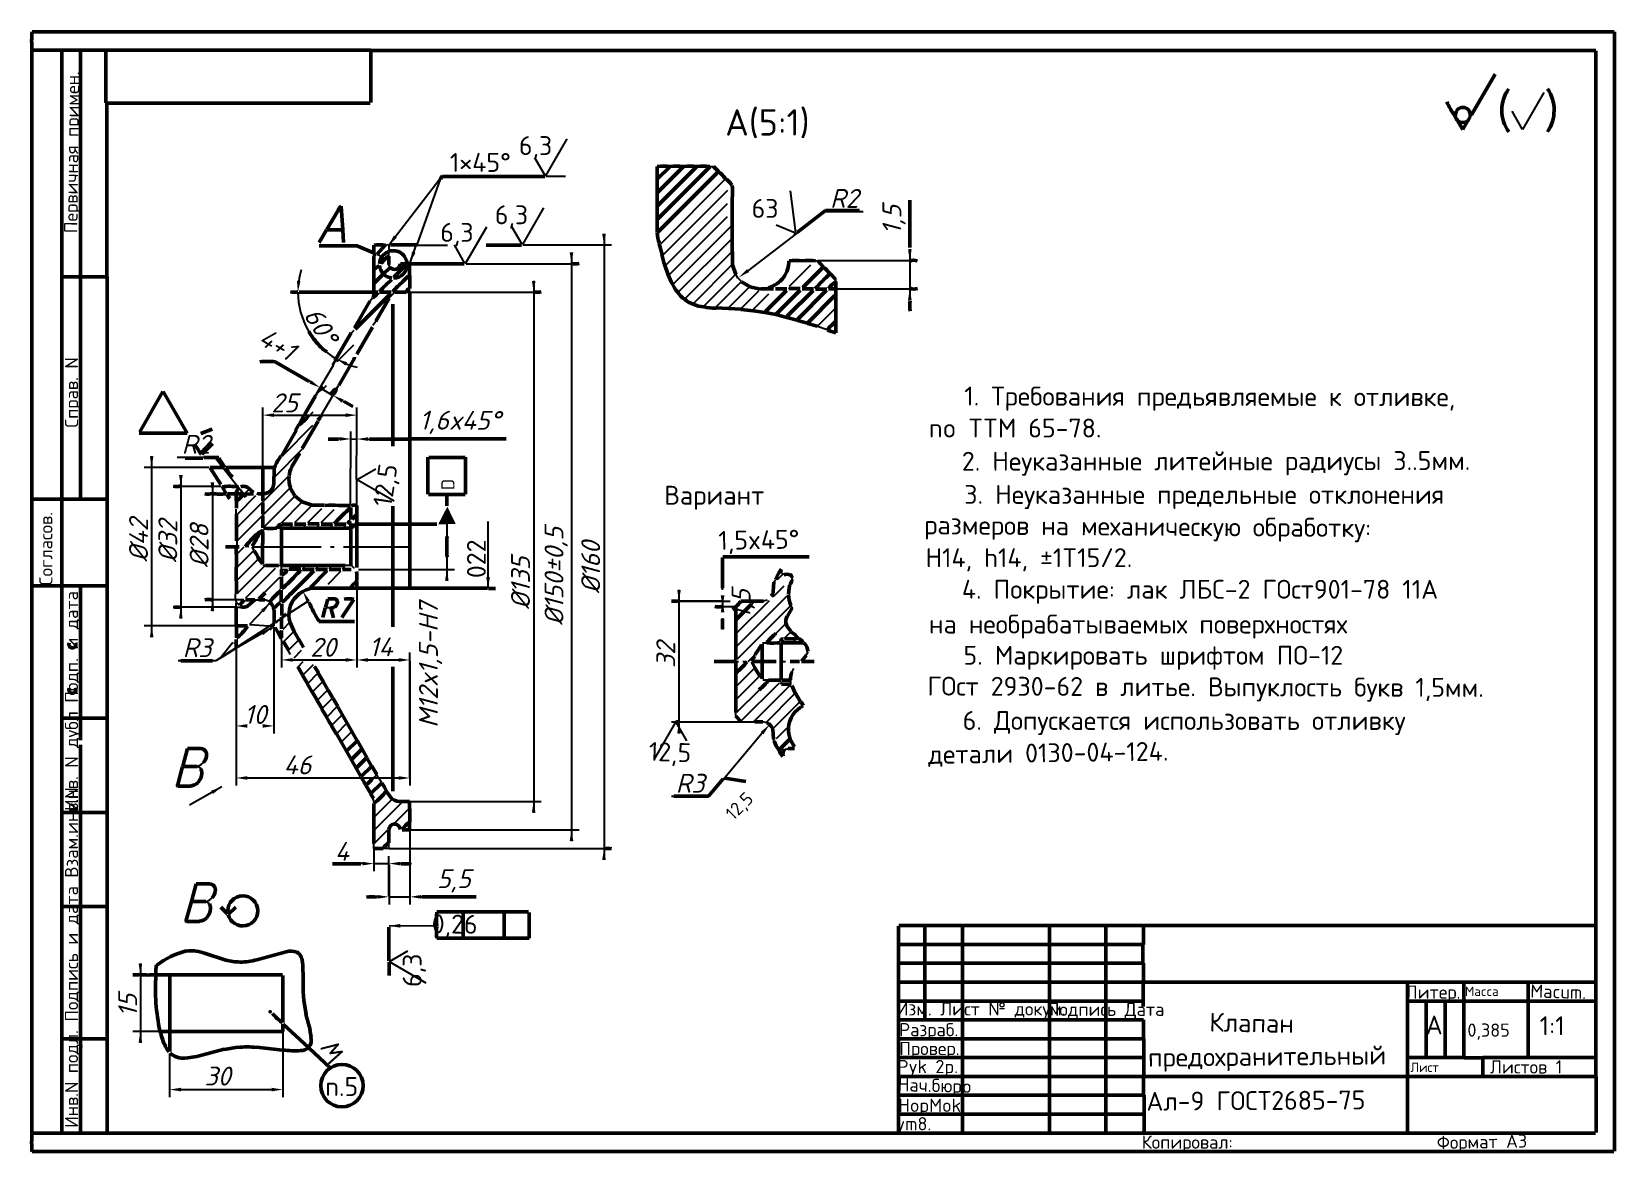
# Model space of a CAD drawing. Header units: millimetres. Extents: x 0 to 420, y 0 to 297.
import ezdxf

# ---------------------------------------------------------------- set-up
doc = ezdxf.new("R2010")
doc.units = ezdxf.units.MM
doc.linetypes.add('CENTER', pattern=[24, 18, -2.5, 1, -2.5])
for name, color, linetype, lineweight in [('AXIS', 1, 'CENTER', 25), ('DIMS', 4, 'Continuous', 25), ('MAIN', 7, 'Continuous', 50), ('TEXT', 7, 'Continuous', 25), ('THIN', 3, 'Continuous', 25)]:
    doc.layers.add(name, color=color, linetype=linetype, lineweight=lineweight)
doc.styles.add('ESKD', font='isocpeur.ttf', dxfattribs={"oblique": 15})
doc.dimstyles.new('ESKD', dxfattribs={"dimtxt": 5, "dimasz": 3, "dimexe": 2, "dimexo": 0, "dimgap": 1, "dimtad": 1, "dimtxsty": 'ESKD', "dimcen": 2.5, "dimclrd": 256, "dimclre": 256, "dimclrt": 256, "dimadec": 0, "dimazin": 3, "dimtfac": 1, "dimtmove": 0, "dimatfit": 3, "dimlwd": 25, "dimlwe": 25})

msp = doc.modelspace()

# ---------------------------------------------------------------- texts
at = {"layer": 'TEXT', "style": 'ESKD'}
for s, height, rotation, p in [('Первичная примен.', 3.5, 89.28121, (12.118, 243.508)), ('Справ. N', 3.5, 90, (12.331, 191.963)), ('1. Требования предьявляемые к отливке,', 5, -0.08636, (247.427, 197.863)), ('2. Неуказанные литейные радиусы 3..5мм.', 5, 0.08285, (246.788, 180.575)), ('12,5', 5, 81.54256, (95.446, 170.817)), ('D', 3.5, 90, (112.179, 175.418)), ('Согласов.', 3.5, 90, (5.519, 150.176)), ('размеров на механическую обработку:', 5, -0.36652, (236.782, 163.712)), ('1,5x45%%d', 5, 0.96746, (182.233, 159.577)), ('022', 5, 90, (120.487, 152.085)), ('Инв. N дубл Подп. и дата', 3.5, 90, (12.331, 90.359)), ('ГОст 2930-62 в литье. Выпуклость букв 1,5мм.', 5, -0.14563, (237.634, 120.971)), ('12,5', 5, -2.13972, (163.655, 103.685)), ('детали 0130-04-124.', 5, 0.79725, (237.847, 102.835)), ('Инв.N подл. Подпись и дата Взам.инв.N', 3.5, 90, (12.331, 6.361)), ('12,5', 3.5, 44.89509, (186.182, 87.66)), ('0,26', 5, -0.89892, (106.115, 57.973)), ('6,3', 5, 90, (103.455, 43.694)), ('Macum.', 3.5, -1.52193, (397.564, 40.905)), ('Клапан', 5, -0.95934, (312.402, 31.882)), ('W', 5, 118.06652, (83.394, 25.188)), ('предохранительный', 5, 0.54194, (296.18, 22.549)), ('Hач.бюpo', 3.5, -1.40924, (229.806, 16.087)), ('Ал-9 ГОСТ2685-75', 5, 0.38571, (295.754, 10.882)), ('Формат A3', 3.5, 1.01928, (372.822, 0.708))]:
    msp.add_text(s, height=height, rotation=rotation, dxfattribs=at).set_placement(p)
for s, height, p in [('A(5:1)', 7, (183.984, 269.407)), ('6,3', 5, (129.27, 264.255)), ('1×45%%d', 5, (110.961, 259.801)), ('63', 5, (191.01, 247.604)), ('6,3', 5, (122.883, 245.907)), ('6,3', 5, (108.406, 241.241)), ('no TTM 65-78.', 5, (238.059, 189.378)), ('Вариант', 5, (167.804, 171.56)), ('3. Неуказанные предельные отклонения', 5, (247.427, 171.773)), ('H14, h14, %%p1T15/2.', 5, (237.208, 155.015)), ('4. Покрытие: лак ЛБС-2 ГОст901-78 11А', 5, (246.788, 146.637)), ('на необрабатываемых поверхностях', 5, (238.059, 137.41)), ('5. Маркировать шрифтом ПО-12', 5, (247.214, 129.137)), ('6. Допускается использовать отливку', 5, (247.001, 111.85)), ('Литер.', 3.5, (364.519, 40.586)), ('Macca', 2.5, (380.273, 41.298)), ('Изм. Лист № докум.', 3.5, (229.544, 36.132)), ('Подпись Дата', 3.5, (269.568, 36.025)), ('Разраб.', 3.5, (230.182, 30.617)), ('A', 5, (369.841, 31.139)), ('0,385', 3.5, (380.912, 30.51)), ('1:1', 5, (400.072, 30.927)), ('Провер.', 3.5, (230.182, 25.632)), ('Pyk 2p.', 3.5, (229.757, 20.859)), ('Лист', 2.5, (365.796, 21.147)), ('Листов 1', 3.5, (386.873, 20.753)), ('(n.5)', 5, (76.046, 14.806)), ('HopMok', 3.5, (229.969, 10.572)), ('ym8.', 3.5, (229.331, 5.693)), ('Копировал:', 3.5, (294.477, 0.814))]:
    msp.add_text(s, height=height, dxfattribs=at).set_placement(p)

# ---------------------------------------------------------------- blocks, each defined once
blk = doc.blocks.new('_CLOSEDFILLED')
at = {"color": 0, "linetype": 'BYBLOCK'}
blk.add_solid([(-1, 0.16), (0, 0), (-1, -0.16)], dxfattribs=at)
blk = doc.blocks.new('*D8')
at = {"lineweight": 25}
for p, q in [((110.15, 169.63), (110.14, 151.38)), ((110.15, 166.63), (108.15, 166.63)), ((86.74, 154.38), (112.15, 154.38))]:
    blk.add_line(p, q, dxfattribs=at)
at = {"layer": 'Defpoints'}
for p in [(110.15, 166.63), (110.15, 166.63), (86.74, 154.38)]:
    blk.add_point(p, dxfattribs=at)
at = {"layer": 'DIMS', "xscale": 3, "yscale": 3}
for p, rotation in [((110.15, 166.63), 269.9967150444205), ((110.15, 154.38), 89.99671504442051)]:
    blk.add_blockref('_CLOSEDFILLED', p, dxfattribs=dict(at, rotation=rotation))
at = {"layer": 'DIMS', "insert": (105.85, 129.07), "char_height": 5, "attachment_point": 5, "rotation": 89.9967, "style": 'ESKD'}
blk.add_mtext('M12x1,5-H7', dxfattribs=at)
blk = doc.blocks.new('*D10')
at = {"lineweight": 25}
for p, q in [((28.85, 46.91), (26.85, 46.91)), ((28.85, 49.91), (28.85, 28.9)), ((34.01, 31.9), (26.85, 31.9))]:
    blk.add_line(p, q, dxfattribs=at)
at = {"layer": 'Defpoints'}
for p in [(28.85, 46.91), (28.85, 46.91), (34.01, 31.9)]:
    blk.add_point(p, dxfattribs=at)
at = {"layer": 'DIMS', "xscale": 3, "yscale": 3}
for p, rotation in [((28.85, 46.91), 269.99302258754415), ((28.85, 31.9), 89.99302258754412)]:
    blk.add_blockref('_CLOSEDFILLED', p, dxfattribs=dict(at, rotation=rotation))
at = {"layer": 'DIMS', "insert": (25.48, 38.82), "char_height": 5, "attachment_point": 5, "rotation": 89.993, "style": 'ESKD'}
blk.add_mtext('15', dxfattribs=at)
blk = doc.blocks.new('*D23')
at = {"lineweight": 25}
for p, q in [((190.07, 233.6), (210.6, 249.26)), ((210.6, 249.26), (220.6, 249.26))]:
    blk.add_line(p, q, dxfattribs=at)
at = {"layer": 'Defpoints'}
for p in [(193.55, 236.14), (187.64, 231.84)]:
    blk.add_point(p, dxfattribs=at)
at = {"layer": 'DIMS', "xscale": 3, "yscale": 3, "rotation": -143.88333564704973}
blk.add_blockref('_CLOSEDFILLED', (187.64, 231.84), dxfattribs=at)
at = {"layer": 'DIMS', "insert": (215.6, 252.76), "char_height": 5, "attachment_point": 5, "style": 'ESKD'}
blk.add_mtext('R2', dxfattribs=at)
blk = doc.blocks.new('*D25')
at = {"lineweight": 25}
for p, q in [((48.58, 184.06), (38.58, 184.06)), ((56.82, 173.54), (48.58, 184.06))]:
    blk.add_line(p, q, dxfattribs=at)
at = {"layer": 'Defpoints'}
for p in [(55.19, 176.06), (56.25, 174.42)]:
    blk.add_point(p, dxfattribs=at)
at = {"layer": 'DIMS', "xscale": 3, "yscale": 3, "rotation": 123.1296903807496}
blk.add_blockref('_CLOSEDFILLED', (55.19, 176.06), dxfattribs=at)
at = {"layer": 'DIMS', "insert": (43.58, 187.56), "char_height": 5, "attachment_point": 5, "style": 'ESKD'}
blk.add_mtext('R2', dxfattribs=at)
blk = doc.blocks.new('*D27')
at = {"lineweight": 25}
for p, q in [((73.4, 145.94), (48.9, 130.15)), ((48.9, 130.15), (38.9, 130.15))]:
    blk.add_line(p, q, dxfattribs=at)
at = {"layer": 'Defpoints'}
for p in [(71.95, 148.57), (75.43, 142.25)]:
    blk.add_point(p, dxfattribs=at)
at = {"layer": 'DIMS', "xscale": 3, "yscale": 3, "rotation": 118.87865337378253}
blk.add_blockref('_CLOSEDFILLED', (71.95, 148.57), dxfattribs=at)
at = {"layer": 'DIMS', "insert": (43.9, 133.65), "char_height": 5, "attachment_point": 5, "style": 'ESKD'}
blk.add_mtext('R3', dxfattribs=at)
blk = doc.blocks.new('*D29')
at = {"lineweight": 25}
for p, q in [((193.8, 111.01), (179.72, 94.2)), ((179.72, 94.2), (169.72, 94.2))]:
    blk.add_line(p, q, dxfattribs=at)
at = {"layer": 'Defpoints'}
for p in [(193.76, 110.97), (195.78, 113.26)]:
    blk.add_point(p, dxfattribs=at)
at = {"layer": 'DIMS', "xscale": 3, "yscale": 3, "rotation": 48.65579326540359}
blk.add_blockref('_CLOSEDFILLED', (195.78, 113.26), dxfattribs=at)
at = {"layer": 'DIMS', "insert": (174.72, 97.7), "char_height": 5, "attachment_point": 5, "style": 'ESKD'}
blk.add_mtext('R3', dxfattribs=at)
blk = doc.blocks.new('*D30')
at = {"lineweight": 25}
for p, q in [((70.64, 227.91), (68.64, 227.9)), ((80.79, 210.23), (79.77, 208.51))]:
    blk.add_line(p, q, dxfattribs=at)
at = {"layer": 'Defpoints'}
for p in [(70.64, 227.91), (91.26, 228), (73.38, 217.73), (80.79, 210.23)]:
    blk.add_point(p, dxfattribs=at)
at = {"layer": 'DIMS', "lineweight": 25}
for start, end in [(-196.4334, -188.0975), (-179.7615, -120.5124), (-112.1765, -103.8405)]:
    blk.add_arc((91.26, 228), 20.62, start, end, dxfattribs=at)
at = {"layer": 'DIMS', "xscale": 3, "yscale": 3}
for p, rotation in [((70.64, 227.91), 266.0704880148989), ((80.79, 210.23), 153.65557064187587)]:
    blk.add_blockref('_CLOSEDFILLED', p, dxfattribs=dict(at, rotation=rotation))
at = {"layer": 'DIMS', "insert": (76.74, 218.96), "char_height": 5, "attachment_point": 5, "rotation": 301.9152, "style": 'ESKD'}
blk.add_mtext('60%%d', dxfattribs=at)

# ---------------------------------------------------------------- dimensions: what is measured, and where the dimension line sits
at = {"layer": 'DIMS'}
for center, mpoint, text, picture, middle in [((193.548, 236.143), (187.643, 231.835), 'R2', '*D23', (210.599, 249.256)), ((56.251, 174.423), (55.185, 176.056), 'R2', '*D25', (48.583, 184.057)), ((75.431, 142.25), (71.947, 148.566), 'R3', '*D27', (48.899, 130.152)), ((193.759, 110.968), (195.777, 113.262), 'R3', '*D29', (179.723, 94.198))]:
    dim = msp.add_radius_dim(center=center, mpoint=mpoint, text=text, dimstyle='ESKD', override={"dimtih": 1, "dimtoh": 1}, dxfattribs=at)
    dim.commit()
    dim.dimension.update_dxf_attribs({"geometry": picture, "text_midpoint": middle, "dimtype": 164})
for base, p1, p2, angle, location, text, override in [((232.986, 236.267), (208.595, 236.274), (213.448, 228.78), 89.98173, (228.799, 247.114), '1,5', {"dimlfac": 0.2, "dimtix": 0, "dimtofl": 1, "dimtmove": 2}), ((151.849, 240.41), (130.282, 240.41), (94.844, 80.385), 90, (148.324, 154.949), '%%c160', {"dimlfac": 1, "dimtix": 0, "dimtofl": 1, "dimtmove": 2}), ((143.225, 235.421), (115.257, 235.421), (100.352, 85.375), 90, (139.17, 152.616), '%%c150%%p0,5', {"dimlfac": 1, "dimtix": 0, "dimtofl": 1, "dimtmove": 2}), ((133.19, 227.899), (100.352, 227.9), (100.352, 92.897), 89.99872, (129.696, 150.813), '%%c135', {"dimlfac": 1, "dimtix": 0, "dimtofl": 1, "dimtmove": 2}), ((76.531, 202.57), (80.028, 208.491), (76.916, 195.417), 329.43236, (65.189, 214.15), '4+1', {"dimlfac": 1, "dimtix": 0, "dimtofl": 1, "dimtmove": 2}), ((61.308, 195.304), (61.302, 181.447), (86.303, 189.344), 359.97716, (67.105, 198.56), '25', {"dimlfac": 1, "dimtix": 0, "dimtofl": 1, "dimtmove": 2}), ((84.695, 188.978), (84.605, 171.466), (86.221, 178.277), 359.70495, (113.622, 193.363), '1,6x45%%d', {"dimlfac": 1, "dimtix": 0, "dimtofl": 1, "dimtmove": 2}), ((31.837, 181.396), (47.073, 181.396), (54.224, 139.4), 90, (28.358, 162.161), '%%c42', {"dimlfac": 1, "dimtix": 0, "dimtofl": 1, "dimtmove": 2}), ((39.586, 176.396), (50.266, 176.394), (54.224, 144.398), 89.9911, (36.129, 161.843), '%%c32', {"dimlfac": 1, "dimtix": 0, "dimtofl": 1, "dimtmove": 2}), ((47.956, 174.443), (47.956, 174.443), (56.309, 146.368), 90, (44.432, 160.676), '%%c28', {"dimlfac": 1, "dimtix": 0, "dimtofl": 1, "dimtmove": 2}), ((66.289, 130.405), (66.29, 135.538), (86.274, 149.373), 359.98948, (77.324, 133.758), '20', {"dimlfac": 1, "dimtix": 0, "dimtofl": 1, "dimtmove": 2}), ((86.275, 130.395), (86.267, 149.373), (100.362, 99.312), 0.02384, (92.652, 133.864), '14', {"dimlfac": 1, "dimtix": 0, "dimtofl": 1, "dimtmove": 2}), ((171.741, 145.988), (182.973, 145.986), (191.784, 113.936), 89.99482, (168.23, 131.722), '32', {"dimlfac": 1, "dimtix": 0, "dimtofl": 1, "dimtmove": 2}), ((54.243, 112.906), (54.239, 133.197), (64.275, 139.071), 0.01155, (59.334, 115.94), '10', {"dimlfac": 1, "dimtix": 0, "dimtofl": 1, "dimtmove": 2}), ((54.243, 99.114), (54.244, 112.764), (100.352, 130.174), 359.9944, (70.511, 102.577), '46', {"dimlfac": 1, "dimtix": 0, "dimtofl": 1, "dimtmove": 2}), ((94.835, 67.596), (94.833, 76.07), (100.312, 85.35), 0.01205, (112.026, 71.82), '5,5', {"dimlfac": 1, "dimtix": 0, "dimtofl": 1, "dimtmove": 2}), ((90.805, 76.408), (90.804, 80.327), (94.79, 67.897), 0.01837, (82.327, 79.669), '4', {"dimlfac": 1, "dimtix": 0, "dimtofl": 1, "dimtmove": 2}), ((36.612, 16.502), (36.612, 26.095), (66.644, 31.844), 359.99614, (49.328, 20.064), '30', {"dimlfac": 1, "dimtix": 0, "dimtofl": 1, "dimtmove": 2})]:
    msp.add_linear_dim(base=base, p1=p1, p2=p2, angle=angle, location=location, text=text, dimstyle='ESKD', override=override, dxfattribs=at).render()
dim = msp.add_angular_dim_3p(base=(73.375, 217.731), center=(91.258, 227.998), p1=(70.638, 227.912), p2=(80.788, 210.233), text='60%%d', dimstyle='ESKD', dxfattribs=at)
dim.commit()
dim.dimension.update_dxf_attribs({"geometry": '*D30', "text_midpoint": (76.738, 218.955), "dimtype": 165})
for base, p1, p2, angle, text, picture, middle in [((110.146, 166.631), (110.146, 166.631), (86.741, 154.384), 89.99672, 'M12x1,5-H7', '*D8', (105.852, 129.071)), ((28.847, 46.914), (28.847, 46.914), (34.007, 31.9), 89.99302, '15', '*D10', (25.484, 38.815))]:
    dim = msp.add_linear_dim(base=base, p1=p1, p2=p2, angle=angle, text=text, dimstyle='ESKD', override={"dimlfac": 1, "dimtix": 0, "dimtofl": 1, "dimtmove": 2}, dxfattribs=at)
    dim.commit()
    dim.dimension.update_dxf_attribs({"geometry": picture, "text_midpoint": middle, "dimtype": 160})
msp.add_linear_dim(base=(183.304, 145.986), p1=(172.035, 145.986), p2=(186.761, 144.486), angle=90, dimstyle='ESKD', override={"dimlfac": 1, "dimtix": 0, "dimtofl": 1}, dxfattribs=at).render()

# ---------------------------------------------------------------- hatches: boundary and pattern name
at = {"layer": 'DIMS'}
h = msp.add_hatch(color=256, dxfattribs=at)
h.dxf.hatch_style = 1
h.paths.add_polyline_path([(110.278, 171.04), (107.852, 166.315), (112.491, 166.485)])
h = msp.add_hatch(color=256, dxfattribs=at)
h.dxf.hatch_style = 1
h.paths.add_polyline_path([(63.204, 37.631), (63.162, 37.588), (63.077, 37.588), (63.034, 37.545), (62.991, 37.545), (62.906, 37.46), (62.906, 37.418), (62.821, 37.333), (62.821, 36.992), (62.864, 36.949), (62.864, 36.907), (62.906, 36.864), (62.906, 36.822), (62.991, 36.737), (63.034, 36.737), (63.077, 36.694), (63.162, 36.694), (63.204, 36.651), (63.375, 36.651), (63.417, 36.694), (63.502, 36.694), (63.545, 36.737), (63.63, 36.737), (63.715, 36.822), (63.715, 36.949), (63.758, 36.992), (63.758, 37.29), (63.715, 37.333), (63.715, 37.375), (63.672, 37.418), (63.672, 37.46), (63.587, 37.545), (63.545, 37.545), (63.502, 37.588), (63.417, 37.588), (63.375, 37.631)])
at = {"layer": 'THIN'}
h = msp.add_hatch(dxfattribs=at)
h.set_pattern_fill('ANSI31', scale=0.777953)
h.set_pattern_definition([(45, (-0.2294, 0.2294), (-1.746554, 1.746554), [])])
h.paths.add_polyline_path([(183.952, 258.092), (166.757, 240.895), (167.353, 240.597), (167.949, 239.831), (167.991, 238.852), (167.438, 238.043), (168.332, 237.362), (168.63, 236.681), (168.545, 235.872), (167.949, 235.105), (168.545, 234.808), (169.141, 234.041), (169.226, 233.232), (168.885, 232.509), (169.481, 232.211), (169.992, 231.657), (170.205, 231.104), (169.992, 230.082), (170.673, 229.827), (171.269, 229.231), (171.482, 228.678), (171.396, 227.911), (172.503, 227.571), (172.971, 227.06), (173.269, 226.038), (174.206, 226.124), (174.759, 225.868), (175.525, 224.719), (176.248, 225.315), (177.27, 225.4), (177.823, 225.144), (178.504, 224.208), (179.398, 224.974), (180.462, 225.059), (181.015, 224.804), (181.696, 223.867), (182.59, 224.719), (183.399, 224.932), (184.335, 224.634), (185.016, 223.74), (185.953, 224.591), (186.761, 224.804), (187.698, 224.506), (188.421, 223.527), (189.358, 224.293), (190.379, 224.378), (190.932, 224.123), (191.613, 223.186), (198.636, 230.253), (199.572, 230.551), (200.211, 230.423), (200.892, 229.87), (201.19, 229.316), (208.085, 236.127), (206.893, 235.191), (206.084, 234.978), (205.148, 235.276), (204.467, 236.212), (195.827, 227.571), (195.274, 227.315), (194.082, 227.486), (193.273, 228.507), (192.55, 228.082), (191.528, 228.167), (190.805, 228.763), (190.507, 229.316), (190.039, 229.231), (189.23, 229.444), (188.677, 229.955), (188.336, 230.678), (187.527, 230.934), (186.931, 231.7), (186.889, 232.551), (186.336, 232.849), (185.74, 233.616), (185.655, 234.424), (185.995, 235.148), (184.974, 235.872), (184.676, 236.553), (184.889, 237.617), (185.655, 238.426), (184.676, 239.107), (184.42, 239.618), (184.378, 240.299), (184.676, 240.98), (185.655, 241.959), (184.676, 242.64), (184.42, 243.151), (184.378, 243.832), (184.676, 244.513), (185.655, 245.492), (184.676, 246.173), (184.42, 246.684), (184.378, 247.365), (184.676, 248.046), (185.655, 249.025), (184.676, 249.706), (184.42, 250.217), (184.378, 250.898), (184.676, 251.579), (185.655, 252.559), (184.633, 253.367), (184.42, 254.432), (184.718, 255.113), (185.825, 256.219), (184.718, 256.56), (184.25, 257.071)])
h = msp.add_hatch(dxfattribs=at)
h.set_pattern_fill('ANSI31', scale=0.777953)
h.set_pattern_definition([(45, (-1.3503, 1.3503), (-1.746554, 1.746554), [])])
h.paths.add_polyline_path([(75.207, 194.07), (74.909, 193.09), (66.396, 184.577), (67.375, 183.896), (67.631, 183.385), (67.673, 182.704), (67.375, 182.023), (64.566, 179.213), (65.162, 178.915), (65.758, 178.149), (65.843, 177.34), (65.545, 176.659), (62.055, 173.168), (61.502, 172.913), (60.438, 172.998), (59.757, 173.552), (59.459, 174.105), (58.437, 174.36), (57.969, 174.871), (57.671, 175.765), (56.394, 174.531), (57.416, 173.722), (57.629, 172.658), (57.331, 171.976), (54.564, 169.21), (55.543, 168.528), (55.799, 168.018), (55.841, 167.337), (55.543, 166.655), (54.564, 165.676), (55.543, 164.868), (55.756, 163.803), (55.458, 163.122), (54.309, 161.973), (55.288, 161.292), (55.586, 160.611), (55.373, 159.547), (54.309, 158.44), (55.288, 157.759), (55.586, 157.078), (55.586, 156.524), (55.288, 155.843), (54.351, 154.864), (54.947, 154.566), (55.586, 153.672), (55.543, 152.693), (54.564, 151.544), (55.458, 150.863), (55.756, 150.181), (55.543, 149.117), (54.522, 148.053), (55.245, 148.096), (56.054, 147.883), (56.565, 147.415), (56.905, 146.733), (59.331, 149.117), (59.884, 149.373), (61.076, 149.202), (61.927, 148.138), (66.013, 152.225), (65.034, 152.906), (64.737, 153.587), (64.822, 154.396), (65.545, 155.46), (64.268, 154.353), (63.63, 154.225), (62.821, 154.438), (62.013, 155.46), (61.332, 155.545), (60.651, 156.098), (60.268, 157.205), (59.672, 157.376), (59.161, 157.844), (58.863, 158.525), (58.906, 159.461), (58.395, 159.206), (57.373, 159.291), (56.65, 159.887), (56.352, 160.44), (55.841, 160.653), (55.373, 161.164), (55.16, 161.718), (55.373, 162.782), (59.076, 166.443), (59.884, 166.655), (60.821, 166.357), (61.544, 165.336), (63.8, 167.592), (64.737, 167.89), (65.673, 167.592), (66.354, 166.698), (67.29, 167.635), (67.844, 167.89), (69.035, 167.72), (69.844, 166.741), (70.951, 167.762), (72.142, 167.932), (72.696, 167.677), (73.377, 166.741), (74.483, 167.762), (75.292, 167.975), (76.228, 167.677), (76.909, 166.741), (81.506, 171.253), (80.314, 170.316), (79.505, 170.103), (78.569, 170.401), (77.888, 171.338), (76.867, 170.401), (76.058, 170.189), (75.122, 170.487), (74.441, 171.423), (73.802, 171.083), (72.781, 171.168), (72.057, 171.764), (71.759, 172.317), (71.206, 172.317), (70.653, 172.572), (70.184, 173.083), (69.972, 173.764), (69.333, 174.02), (68.822, 174.488), (68.525, 175.169), (68.652, 176.02), (68.056, 176.318), (67.418, 177.212), (67.46, 178.234), (68.056, 179), (67.46, 179.298), (66.992, 179.809), (66.779, 180.362), (66.865, 181.171), (71.929, 186.365), (71.334, 186.663), (70.865, 187.173), (70.653, 187.727), (70.738, 188.578), (75.76, 193.772)])
h.paths.add_polyline_path([(90.188, 219.015), (80.867, 209.65), (81.463, 209.352), (81.931, 208.841), (82.144, 208.287), (82.059, 207.479), (77.037, 202.285), (78.058, 201.476), (78.271, 200.923), (78.186, 200.114), (73.887, 195.687), (74.483, 195.389), (74.781, 196.368), (79.335, 200.88), (78.739, 201.178), (78.143, 201.945), (78.058, 202.753), (78.271, 203.307), (86.4, 211.437), (85.805, 211.735), (85.336, 212.246), (85.124, 212.8), (85.209, 213.651), (90.274, 218.929)])
h = msp.add_hatch(dxfattribs=at)
h.set_pattern_fill('ANSI31', scale=0.777953)
h.set_pattern_definition([(45, (-1.0007, 1.0007), (-1.746554, 1.746554), [])])
h.paths.add_polyline_path([(68.269, 143.966), (64.609, 140.263), (65.886, 139.922), (66.354, 139.412), (66.567, 138.731), (67.546, 137.922), (67.758, 137.368), (67.716, 136.687), (66.694, 135.368), (67.29, 135.07), (67.801, 134.516), (68.014, 133.963), (67.886, 133.069), (68.695, 132.814), (69.206, 132.345), (69.503, 131.664), (69.461, 131.068), (70.057, 130.77), (70.567, 130.217), (70.78, 129.153), (70.525, 128.557), (71.632, 127.833), (71.929, 127.152), (71.844, 126.428), (72.568, 126.088), (73.036, 125.577), (73.249, 125.024), (73.121, 124.13), (73.845, 123.789), (74.313, 123.278), (74.526, 122.725), (74.398, 121.873), (75.505, 121.15), (75.803, 120.469), (75.717, 119.66), (76.441, 119.319), (76.909, 118.809), (77.122, 118.255), (76.994, 117.404), (78.101, 116.68), (78.399, 115.999), (78.314, 115.233), (79.037, 114.892), (79.505, 114.381), (79.718, 113.828), (79.548, 112.892), (80.272, 112.551), (80.74, 112.04), (80.953, 111.487), (80.867, 110.678), (81.634, 110.337), (82.102, 109.827), (82.315, 109.273), (82.315, 108.379), (85.124, 111.231), (84.4, 111.572), (83.932, 112.083), (83.719, 112.636), (83.847, 113.487), (82.74, 114.211), (82.442, 114.892), (82.57, 115.744), (81.463, 116.467), (81.165, 117.148), (81.251, 117.957), (80.527, 118.298), (80.059, 118.809), (79.846, 119.362), (79.974, 120.213), (79.25, 120.554), (78.654, 121.32), (78.697, 122.469), (78.058, 122.725), (77.548, 123.193), (77.25, 123.874), (77.335, 124.683), (76.611, 125.024), (76.143, 125.534), (75.93, 126.088), (76.058, 126.939), (75.377, 127.28), (74.781, 128.046), (74.824, 129.195), (74.058, 128.897), (72.994, 128.982), (72.313, 129.536), (72.015, 130.089), (71.504, 130.302), (71.036, 130.813), (70.823, 131.366), (70.865, 132.047), (71.759, 133.197), (71.163, 133.495), (70.525, 134.389), (70.482, 135.112), (70.908, 135.921), (70.184, 136.262), (69.716, 136.772), (69.503, 137.326), (69.589, 138.135), (68.993, 138.433), (68.354, 139.327), (68.312, 140.008), (68.525, 140.518), (67.588, 141.2), (67.29, 141.881), (67.375, 142.689)])
h.paths.add_polyline_path([(85.634, 154.055), (84.4, 153.034), (83.591, 152.821), (82.612, 153.119), (81.931, 154.055), (77.335, 149.543), (78.527, 150.479), (79.335, 150.692), (80.272, 150.394), (80.995, 149.415)])
h = msp.add_hatch(dxfattribs=at)
h.set_pattern_fill('ANSI31', scale=0.777953)
h.set_pattern_definition([(45, (-1.4058, 1.4058), (-1.746554, 1.746554), [])])
h.paths.add_polyline_path([(191.188, 128.812), (191.23, 128.174), (190.932, 127.492), (187.059, 123.619), (188.038, 122.938), (188.336, 122.257), (188.123, 121.192), (187.059, 120.086), (188.038, 119.404), (188.293, 118.894), (188.336, 118.213), (188.038, 117.531), (187.059, 116.552), (187.655, 116.254), (188.293, 115.446), (188.251, 114.041), (189.187, 114.977), (189.741, 115.233), (190.975, 115.062), (191.784, 114.041), (192.465, 114.722), (193.018, 114.977), (193.784, 114.977), (194.337, 114.722), (195.061, 113.743), (195.784, 113.573), (196.295, 113.104), (196.593, 112.04), (197.189, 111.742), (197.785, 110.976), (197.785, 109.869), (197.019, 108.762), (200.551, 112.21), (199.955, 112.508), (199.36, 113.275), (199.274, 114.126), (199.572, 114.807), (204.041, 119.234), (203.403, 119.49), (202.892, 119.958), (202.594, 120.639), (202.679, 121.363), (201.998, 121.703), (201.53, 122.214), (201.317, 122.767), (201.445, 123.874), (200.764, 123.321), (199.7, 123.236), (199.147, 123.491), (198.466, 124.428), (195.529, 121.533), (194.678, 121.32), (193.741, 121.618), (193.146, 122.469), (192.592, 122.767), (191.996, 123.534), (191.996, 124.64), (193.231, 126.045), (192.592, 126.301), (192.081, 126.769), (191.784, 127.45), (191.911, 128.301)])
h.paths.add_polyline_path([(201.658, 152.31), (200.764, 152.012), (200.083, 152.14), (199.402, 152.693), (199.062, 153.332), (197.657, 151.884), (198.679, 151.075), (198.891, 150.522), (198.806, 149.713), (196.976, 147.627), (196.678, 146.776), (196.125, 146.265), (195.359, 146.095), (186.804, 137.624), (187.825, 136.9), (188.123, 136.219), (187.91, 135.155), (186.846, 134.048), (187.825, 133.367), (188.123, 132.686), (188.038, 131.834), (187.144, 130.6), (187.825, 131.153), (188.847, 131.238), (189.4, 130.983), (190.039, 130.047), (190.762, 129.536), (190.805, 130.472), (191.869, 131.749), (191.273, 132.047), (190.805, 132.558), (190.592, 133.112), (190.677, 133.92), (195.018, 138.39), (195.827, 138.603), (196.636, 138.39), (197.444, 137.411), (198.338, 137.453), (198.891, 137.198), (199.657, 136.006), (201.488, 137.837), (200.679, 138.092), (200.168, 138.56), (199.87, 139.241), (199.913, 139.837), (198.891, 140.646), (198.679, 141.71), (198.976, 142.391), (201.488, 144.903), (200.807, 145.244), (200.211, 146.01), (200.126, 146.819), (200.509, 147.585), (199.572, 148.351), (199.36, 149.458), (199.657, 150.139), (201.743, 152.225)])
h = msp.add_hatch(dxfattribs=at)
h.set_pattern_fill('ANSI31', scale=0.777953)
h.set_pattern_definition([(45, (-0.6809, 0.6809), (-1.746554, 1.746554), [])])
h.paths.add_polyline_path([(98.403, 92.842), (97.594, 92.331), (96.828, 92.331), (96.275, 92.586), (95.551, 93.565), (91.04, 89.011), (91.934, 88.33), (92.231, 87.648), (92.019, 86.584), (90.997, 85.52), (91.976, 84.839), (92.231, 84.328), (92.274, 83.647), (91.976, 82.966), (90.784, 81.774), (90.869, 81.689), (94.53, 85.265), (94.615, 85.946), (95.211, 86.712), (96.445, 87.138), (100.063, 90.713), (99.254, 90.969), (98.743, 91.437), (98.445, 92.118)])

# ---------------------------------------------------------------- linework, layer by layer
at = {"layer": 'AXIS'}
msp.add_line((58.778, 160.407), (102.446, 160.407), dxfattribs=at)
at = {"layer": 'DIMS'}
for p, q in [((395.631, 271.022), (401.296, 280.835)), ((395.542, 271.017), (392.746, 275.86)), ((136.456, 258.729), (142.111, 268.523)), ((136.323, 258.687), (133.519, 263.543)), ((141.646, 258.603), (136.453, 258.603)), ((202.764, 243.704), (201.317, 254.772)), ((130.28, 240.555), (135.859, 250.217)), ((115.109, 235.519), (120.726, 245.249)), ((130.125, 240.519), (127.332, 245.357)), ((202.679, 243.577), (197.529, 245.705)), ((114.966, 235.535), (112.144, 240.421)), ((208.457, 218.855), (213.075, 223.474)), ((211.064, 217.908), (208.468, 218.759)), ((86.404, 178.27), (91.292, 181.092)), ((86.293, 171.466), (86.293, 178.192)), ((96.149, 172.534), (86.355, 178.188)), ((165.255, 104.087), (170.899, 113.863)), ((173.813, 108.97), (170.98, 113.876)), ((94.911, 50.489), (99.767, 53.293)), ((104.667, 44.71), (94.905, 50.346))]:
    msp.add_line(p, q, dxfattribs=at)
at = {"layer": 'MAIN'}
for p, q in [((419.864, 296.945), (0.17, 296.945)), ((419.889, 0.17), (419.889, 296.932)), ((0.085, 292.019), (89.976, 292.019)), ((0.085, 4.981), (0.085, 292.019)), ((8.002, 5.023), (8.002, 291.977)), ((12.953, 173.041), (12.953, 291.977)), ((19.725, 278.057), (19.725, 291.976)), ((90.018, 278.185), (90.018, 291.977)), ((414.935, 292.007), (90.061, 292.007)), ((414.999, 59.979), (414.999, 291.849)), ((382.028, 274.949), (388.247, 285.72)), ((19.983, 232.041), (19.983, 277.972)), ((20.047, 278.014), (89.848, 278.014)), ((379.659, 271.037), (378.41, 273.2)), ((379.687, 271.037), (380.935, 273.2)), ((165.953, 257.837), (165.953, 261.234)), ((165.991, 257.837), (169.311, 261.157)), ((166.001, 250.76), (176.409, 261.168)), ((166.001, 254.293), (172.876, 261.168)), ((166.001, 247.227), (179.941, 261.167)), ((182.22, 259.893), (180.875, 261.238)), ((109.001, 258.603), (136.155, 258.603)), ((165.949, 243.704), (165.949, 257.794)), ((166.012, 243.684), (182.144, 259.816)), ((185.867, 238.596), (185.867, 252.686)), ((232.983, 239.745), (232.983, 252.261)), ((78.35, 244.474), (81.393, 249.745)), ((82.527, 244.471), (82.144, 250.728)), ((203.19, 243.824), (210.638, 249.519)), ((210.638, 249.549), (219.619, 249.549)), ((76.282, 241.033), (78.26, 244.46)), ((78.399, 244.428), (82.485, 244.428)), ((82.74, 241.108), (82.527, 244.385)), ((76.313, 240.145), (86.57, 240.145)), ((90.699, 238.298), (86.571, 240.086)), ((90.793, 238.339), (90.793, 240.401)), ((91.636, 237.958), (93.806, 240.341)), ((102.063, 240.46), (95.168, 240.46)), ((120.578, 240.327), (129.942, 240.327)), ((167.259, 237.924), (166.511, 240.716)), ((90.802, 230.295), (90.802, 237.319)), ((94.78, 235.233), (94.78, 237.447)), ((96.2, 231.987), (99.456, 235.244)), ((99.468, 235.372), (97.849, 235.372)), ((99.595, 235.428), (114.789, 235.428)), ((100.288, 232.381), (100.288, 235.385)), ((185.91, 235.19), (185.91, 238.554)), ((186.804, 232.594), (185.953, 235.148)), ((209.957, 234.595), (208.595, 236.212)), ((8.044, 231.998), (19.919, 231.998)), ((20.009, 5.023), (20.009, 231.998)), ((90.856, 233.871), (92.231, 234.978)), ((90.89, 230.274), (93.274, 232.658)), ((93.381, 232.722), (95.041, 234.382)), ((100.306, 228.848), (100.306, 232.339)), ((168.885, 232.509), (167.991, 235.063)), ((204.552, 229.104), (209.958, 234.509)), ((213.292, 231.34), (211.806, 232.826)), ((70.993, 227.889), (91.848, 227.889)), ((85.804, 218.078), (95.296, 227.571)), ((90.793, 227.931), (90.793, 230.253)), ((95.381, 227.91), (92.316, 227.91)), ((96.402, 227.889), (99.34, 227.889)), ((100.306, 149.458), (100.306, 227.846)), ((190.48, 229.386), (188.362, 230.609)), ((193.401, 228.72), (190.507, 229.316)), ((193.441, 228.784), (195.233, 228.784)), ((194.72, 222.803), (200.254, 228.337)), ((196.85, 228.805), (195.23, 228.805)), ((200.381, 228.784), (197.316, 228.784)), ((197.465, 222.016), (203.85, 228.401)), ((200.477, 221.516), (207.308, 228.347)), ((203.914, 228.833), (200.85, 228.833)), ((203.264, 220.771), (210.905, 228.411)), ((207.446, 228.784), (204.382, 228.784)), ((205.807, 219.717), (213.086, 226.996)), ((210.978, 228.735), (207.914, 228.735)), ((213.363, 228.784), (211.447, 228.784)), ((213.362, 217.142), (213.362, 227.145)), ((213.384, 228.805), (213.384, 230.721)), ((213.384, 227.187), (213.384, 228.721)), ((85.642, 218.419), (89.721, 225.485)), ((91.324, 220.252), (94.828, 226.293)), ((95.807, 187.046), (95.807, 224.719)), ((188.254, 223.381), (181.529, 223.718)), ((191.443, 222.973), (188.251, 223.314)), ((194.55, 222.505), (191.486, 222.973)), ((86.27, 211.481), (90.398, 218.628)), ((197.444, 221.952), (194.593, 222.505)), ((200.287, 221.195), (197.495, 221.943)), ((203.103, 220.454), (200.341, 221.194)), ((205.794, 219.681), (203.14, 220.392)), ((208.44, 218.854), (205.814, 219.558)), ((80.452, 209.655), (84.78, 217.153)), ((213.32, 217.099), (211.107, 217.865)), ((73.589, 204.243), (64.609, 209.428)), ((81.454, 203.137), (85.287, 209.777)), ((28.666, 190.911), (34.844, 201.612)), ((41.303, 190.547), (34.925, 201.594)), ((72.367, 195.364), (75.271, 200.395)), ((85.17, 197.567), (82.907, 198.873)), ((70.951, 192.835), (72.185, 195.261)), ((71.775, 186.417), (75.991, 193.719)), ((41.285, 190.541), (28.542, 190.541)), ((44.903, 190.451), (47.882, 191.558)), ((66.258, 184.435), (70.15, 191.206)), ((70.03, 191.272), (70.901, 192.781)), ((89.635, 188.961), (100.267, 188.961)), ((100.352, 188.983), (125.855, 188.983)), ((45.179, 184.981), (47.989, 187.791)), ((68.978, 181.516), (71.136, 185.254)), ((81.421, 188.919), (78.654, 188.919)), ((40.689, 183.896), (45.456, 183.896)), ((49.627, 184.112), (45.797, 184.112)), ((50.155, 176.872), (47.329, 181.362)), ((47.371, 181.405), (51.202, 181.405)), ((51.244, 181.447), (49.627, 183.862)), ((51.542, 181.383), (61.259, 181.383)), ((61.302, 174.488), (61.302, 181.362)), ((61.344, 181.405), (64.284, 181.405)), ((64.298, 179.085), (64.298, 181.362)), ((105.153, 174.375), (105.153, 184.151)), ((115.044, 184.057), (105.34, 184.057)), ((115.125, 174.375), (115.125, 184.151)), ((64.284, 177.084), (64.284, 179.044)), ((0.128, 172.998), (19.919, 172.998)), ((51.617, 174.478), (50.531, 176.342)), ((51.925, 174.417), (54.239, 174.417)), ((54.303, 172.615), (54.303, 174.375)), ((56.097, 174.396), (54.324, 174.396)), ((54.346, 170.614), (54.346, 172.573)), ((58.863, 174.786), (57.671, 175.765)), ((61.323, 172.572), (61.323, 174.375)), ((69.842, 173.891), (68.612, 176.022)), ((71.759, 172.317), (69.887, 173.85)), ((74.398, 171.423), (71.802, 172.274)), ((110.15, 174.254), (105.298, 174.254)), ((110.15, 174.254), (115.002, 174.254)), ((110.15, 171.253), (110.15, 174.233)), ((54.308, 161.973), (54.308, 169.039)), ((61.302, 169.039), (61.302, 172.105)), ((61.323, 165.42), (61.323, 168.572)), ((74.441, 171.423), (77.675, 171.423)), ((81.42, 171.381), (84.613, 171.381)), ((83.452, 169.688), (84.582, 170.817)), ((84.644, 167.676), (84.644, 170.785)), ((85.029, 167.736), (86.155, 168.861)), ((86.25, 168.869), (86.25, 171.381)), ((95.807, 139.199), (95.807, 171.125)), ((66.307, 160.398), (66.307, 165.251)), ((66.328, 165.315), (68.567, 165.315)), ((66.354, 166.402), (69.248, 166.402)), ((68.61, 165.336), (82.74, 165.336)), ((72.781, 166.424), (69.716, 166.424)), ((76.314, 166.473), (73.249, 166.473)), ((79.846, 166.424), (76.781, 166.424)), ((83.378, 166.375), (80.313, 166.375)), ((84.613, 165.315), (82.782, 165.315)), ((84.653, 155.545), (84.653, 166.36)), ((86.272, 160.44), (86.272, 166.36)), ((86.314, 166.402), (107.469, 166.402)), ((51.415, 160.398), (55.075, 160.398)), ((54.303, 158.439), (54.303, 160.356)), ((61.281, 155.843), (61.281, 160.355)), ((66.307, 155.545), (66.307, 160.398)), ((86.25, 154.864), (86.25, 160.355)), ((54.308, 154.907), (54.308, 158.397)), ((61.204, 155.843), (60.268, 157.12)), ((62.013, 155.46), (65.503, 155.46)), ((69.035, 155.481), (66.328, 155.481)), ((69.078, 155.46), (83.166, 155.46)), ((183.271, 149.415), (183.271, 157.588)), ((183.399, 157.754), (206.297, 157.754)), ((54.303, 151.416), (54.303, 154.864)), ((54.308, 147.883), (54.308, 151.373)), ((66.286, 149.287), (66.286, 152.396)), ((66.328, 152.821), (66.328, 154.351)), ((71.377, 154.439), (68.312, 154.439)), ((68.726, 147.936), (74.835, 154.044)), ((74.909, 154.39), (71.844, 154.39)), ((73.972, 149.628), (78.356, 154.012)), ((78.527, 154.393), (75.376, 154.393)), ((82.06, 154.393), (78.952, 154.393)), ((84.729, 154.415), (82.485, 154.415)), ((0.128, 150.011), (19.919, 150.011)), ((12.953, 109.103), (12.953, 149.969)), ((60.277, 146.509), (61.96, 148.192)), ((66.237, 145.71), (66.237, 148.861)), ((73.844, 149.394), (77.421, 149.394)), ((77.463, 149.432), (84.528, 149.432)), ((86.229, 149.437), (84.57, 149.437)), ((86.25, 149.458), (86.25, 151.118)), ((86.314, 149.432), (110.107, 149.432)), ((120.918, 149.394), (110.192, 149.394)), ((121.173, 149.351), (123.089, 149.351)), ((196.763, 148.521), (196.925, 150.99)), ((200.764, 147.712), (200.926, 149.458)), ((54.261, 139.454), (54.261, 144.351)), ((59.204, 146.378), (56.777, 146.378)), ((57.246, 144.656), (59.203, 146.35)), ((61.886, 146.378), (60.309, 146.378)), ((64.119, 143.982), (65.949, 145.599)), ((64.305, 140.178), (64.305, 143.626)), ((66.333, 142.179), (66.333, 145.288)), ((77.225, 141.62), (77.912, 144.184)), ((77.97, 144.265), (78.581, 146.545)), ((78.577, 146.576), (80.23, 146.576)), ((80.066, 141.584), (79.371, 144.177)), ((82.315, 141.625), (85.49, 146.464)), ((186.804, 141.156), (186.804, 144.478)), ((186.92, 141.125), (190.943, 145.148)), ((191.613, 145.973), (188.166, 145.973)), ((191.655, 145.994), (194.125, 145.994)), ((200.516, 141.972), (201.787, 144.173)), ((54.308, 136.262), (54.308, 139.391)), ((57.288, 139.412), (54.324, 139.412)), ((65.37, 137.621), (64.58, 138.989)), ((66.286, 138.645), (66.286, 141.753)), ((69.546, 138.135), (68.482, 140.476)), ((85.634, 140.595), (76.228, 140.595)), ((183.25, 138.516), (183.25, 141.286)), ((186.846, 130.557), (186.846, 141.114)), ((54.239, 133.494), (54.239, 135.794)), ((66.264, 136.304), (66.264, 138.22)), ((68.031, 133.146), (66.735, 135.391)), ((70.83, 135.925), (69.581, 138.088)), ((72.16, 133.693), (70.89, 135.893)), ((193.805, 130.004), (193.805, 134.559)), ((198.806, 125.109), (198.806, 134.857)), ((198.849, 134.921), (202.084, 134.921)), ((202.808, 135.964), (199.699, 135.964)), ((202.126, 134.942), (204.68, 134.942)), ((191.06, 130.027), (191.869, 131.428)), ((204.212, 130.047), (205.463, 131.579)), ((39.54, 130.132), (47.967, 130.132)), ((71.839, 126.425), (70.607, 128.56)), ((73.156, 124.168), (71.878, 126.381)), ((76.068, 126.967), (75.069, 128.699)), ((77.333, 124.682), (76.055, 126.895)), ((95.807, 95.609), (95.807, 128.557)), ((181.101, 129.961), (186.761, 129.961)), ((186.825, 127.024), (186.825, 129.919)), ((186.846, 116.425), (186.846, 126.982)), ((191.826, 128.344), (191.103, 129.919)), ((191.145, 129.961), (193.784, 129.961)), ((193.146, 126.088), (191.868, 128.301)), ((193.805, 125.407), (193.805, 129.919)), ((193.869, 129.983), (197.53, 129.983)), ((201.232, 129.961), (203.743, 129.961)), ((207.617, 129.983), (204.211, 129.983)), ((74.4, 121.893), (73.104, 124.138)), ((75.728, 119.709), (74.451, 121.922)), ((78.603, 122.464), (77.344, 124.645)), ((79.905, 120.223), (78.638, 122.417)), ((195.486, 125.045), (198.764, 125.045)), ((198.933, 125.024), (201.276, 125.024)), ((201.446, 123.951), (198.933, 123.951)), ((202.637, 121.405), (201.658, 123.661)), ((77.058, 117.482), (75.79, 119.677)), ((81.224, 118.033), (79.975, 120.196)), ((86.396, 108.973), (81.208, 117.957)), ((203.956, 119.251), (202.722, 121.388)), ((8.044, 114.977), (19.919, 114.977)), ((78.274, 115.21), (77.015, 117.391)), ((188.183, 114.1), (186.812, 115.471)), ((193.997, 113.993), (191.826, 113.993)), ((80.837, 110.704), (79.57, 112.899)), ((82.209, 108.52), (80.949, 110.701)), ((196.848, 109.358), (196.678, 112.04)), ((198.359, 106.57), (201.169, 109.38)), ((202.343, 107.407), (201.22, 109.351)), ((12.953, 30.011), (12.953, 107.868)), ((40.085, 102.209), (41.336, 106.879)), ((41.327, 106.906), (44.903, 106.906)), ((83.541, 106.228), (82.245, 108.473)), ((86.097, 101.735), (83.512, 106.212)), ((83.538, 106.176), (86.325, 108.965)), ((84.879, 103.984), (87.624, 106.73)), ((87.669, 106.757), (86.409, 108.938)), ((88.967, 104.513), (87.689, 106.726)), ((202.382, 106.911), (200.679, 106.911)), ((38.741, 97.349), (40.032, 102.169)), ((40.136, 102.164), (43.881, 102.164)), ((87.364, 99.474), (86.068, 101.719)), ((86.134, 101.706), (88.923, 104.495)), ((87.4, 99.461), (90.21, 102.271)), ((90.187, 102.267), (88.938, 104.43)), ((91.549, 100.035), (90.272, 102.248)), ((38.816, 96.928), (42.136, 96.928)), ((89.974, 95.012), (88.696, 97.225)), ((90.007, 94.981), (92.796, 97.769)), ((179.526, 94.281), (183.501, 98.844)), ((189.485, 98.163), (183.91, 99.099)), ((90.681, 93.677), (89.925, 94.986)), ((95.551, 93.565), (94.147, 95.524)), ((98.403, 92.886), (100.267, 92.886)), ((100.288, 90.926), (100.288, 92.865)), ((170.375, 94.264), (179.526, 94.264)), ((8.044, 89.99), (19.919, 89.99)), ((90.802, 81.774), (90.802, 92.374)), ((100.306, 87.393), (100.306, 90.884)), ((94.787, 81.902), (94.787, 85.368)), ((100.267, 85.389), (98.318, 85.389)), ((100.288, 85.411), (100.288, 87.351)), ((90.813, 80.414), (93.296, 80.414)), ((79.803, 76.389), (87.337, 76.389)), ((98.062, 76.389), (100.267, 76.389)), ((42.403, 66.361), (43.657, 71.041)), ((43.668, 71.064), (47.201, 71.064)), ((103.553, 67.577), (117.896, 67.577)), ((8.044, 65.002), (19.919, 65.002)), ((41.039, 61.377), (42.366, 66.329)), ((42.434, 66.322), (46.18, 66.322)), ((51.99, 63.065), (50.159, 64.896)), ((52.234, 62.991), (54.128, 64.885)), ((107.511, 63.584), (114.406, 63.584)), ((114.449, 56.659), (114.449, 63.555)), ((114.491, 63.597), (131.857, 63.597)), ((125.387, 56.659), (125.387, 63.555)), ((132.014, 56.667), (132.014, 63.427)), ((41.115, 61.086), (44.562, 61.086)), ((94.787, 50.656), (94.787, 59.596)), ((229.983, 54.998), (229.983, 59.809)), ((230.047, 59.966), (236.942, 59.966)), ((236.984, 35.034), (236.984, 59.936)), ((237.027, 59.965), (414.978, 59.965)), ((246.986, 5.023), (246.986, 59.936)), ((270.012, 5.023), (270.012, 59.936)), ((284.994, 5.023), (284.994, 59.936)), ((294.975, 54.998), (294.975, 59.936)), ((414.942, 45.037), (414.942, 59.979)), ((114.406, 56.629), (107.511, 56.629)), ((114.491, 56.616), (125.345, 56.616)), ((125.43, 56.642), (132.001, 56.642)), ((230.004, 39.972), (230.004, 54.956)), ((230.047, 54.998), (294.953, 54.998)), ((294.784, 50.017), (294.784, 54.997)), ((45.834, 52.655), (43.971, 53.154)), ((51.5, 50.818), (45.839, 52.674)), ((59.749, 50.932), (67.511, 53.012)), ((32.985, 46.908), (36.609, 46.908)), ((36.651, 31.969), (36.651, 46.865)), ((66.524, 46.904), (36.694, 46.904)), ((66.625, 34.268), (66.625, 46.698)), ((71.951, 47.632), (71.951, 49.892)), ((72.015, 42.398), (72.015, 47.634)), ((94.822, 46.783), (94.822, 50.316)), ((230.004, 49.975), (294.911, 49.975)), ((294.975, 45.037), (294.975, 49.975)), ((72.185, 40.142), (72.015, 42.398)), ((230.047, 44.983), (294.953, 44.983)), ((294.877, 38.481), (294.877, 44.951)), ((364.968, 44.974), (295.039, 44.974)), ((365.01, 44.983), (396.974, 44.983)), ((365.01, 5.023), (365.01, 44.91)), ((379.992, 25.03), (379.992, 44.91)), ((397.017, 44.974), (414.978, 44.974)), ((397.017, 25.03), (397.017, 44.91)), ((414.999, 39.972), (414.999, 44.952)), ((72.815, 36.524), (72.185, 40.142)), ((229.983, 35.034), (229.983, 39.972)), ((230.004, 39.972), (294.953, 39.972)), ((365.053, 39.972), (414.978, 39.972)), ((369.99, 25.03), (369.99, 39.929)), ((374.97, 25.03), (374.97, 39.929)), ((414.999, 25.03), (414.999, 39.972)), ((66.625, 31.886), (66.625, 33.8)), ((73.462, 27.627), (66.737, 33.842)), ((73.868, 32.366), (72.758, 36.509)), ((229.983, 29.968), (229.983, 34.949)), ((230.004, 34.991), (294.953, 34.991)), ((294.975, 30.011), (294.975, 34.949)), ((8.044, 29.968), (19.961, 29.968)), ((34.134, 31.908), (36.566, 31.908)), ((36.632, 26.605), (36.632, 31.886)), ((66.567, 31.908), (36.694, 31.908)), ((74.143, 30.394), (73.811, 32.352)), ((230.004, 29.968), (294.911, 29.968)), ((230.004, 5.023), (230.004, 29.968)), ((295.021, 20.008), (295.021, 29.969)), ((12.953, 5.023), (12.953, 25.796)), ((40.774, 24.817), (43.796, 25.277)), ((43.804, 25.249), (51.067, 27.195)), ((51.074, 27.167), (54.692, 27.712)), ((66.567, 26.988), (59.629, 27.712)), ((79.165, 22.306), (73.547, 27.584)), ((230.047, 24.988), (294.953, 24.988)), ((365.053, 25.009), (369.99, 25.009)), ((374.927, 25.031), (369.99, 25.031)), ((375.012, 24.988), (379.949, 24.988)), ((384.972, 24.944), (380.034, 24.944)), ((385.014, 24.966), (396.974, 24.966)), ((385.014, 20.007), (385.014, 24.903)), ((397.059, 24.988), (414.978, 24.988)), ((414.999, 19.965), (414.999, 24.945)), ((230.004, 19.965), (414.978, 19.965)), ((294.975, 14.984), (294.975, 19.922)), ((415.056, 5.151), (415.056, 19.965)), ((230.047, 14.984), (294.953, 14.984)), ((295.15, 5.025), (295.15, 14.986)), ((230.004, 9.961), (294.911, 9.961)), ((0.128, 4.986), (414.893, 4.986)), ((0.17, 0.069), (378.8, 0.069)), ((419.787, 0.064), (378.843, 0.064))]:
    msp.add_line(p, q, dxfattribs=at)
msp.add_circle((82.322, 17.536), 5.629, dxfattribs=at)
for centre, radius, start, end in [((25.046, 294.467), 25.043, 174.28403, 185.60123), ((400.037, 276.108), 9.986, 145.26128, 214.96062), ((393.744, 276.113), 10.163, 325.69107, 34.10402), ((397.378, 288.645), 24.245, 205.04131, 215.2918), ((381.106, 275.687), 3.63, 197.33159, 222.22666), ((379.682, 274.902), 1.992, 353.05985, 187.02273), ((379.689, 275.12), 2.198, 236.733, 302.57121), ((378.031, 275.812), 3.876, 318.47901, 342.61721), ((167.601, 243.345), 17.964, 84.52954, 95.25038), ((171.131, 242.533), 18.776, 84.62973, 95.44044), ((174.674, 243.413), 17.897, 84.39692, 95.60308), ((178.206, 243.413), 17.897, 84.39692, 95.60308), ((109.483, 257.759), 0.988, 119.70293, 173.33951), ((176.965, 252.848), 8.763, 36.89176, 52.90821), ((179.306, 251.613), 7.983, 35.67347, 53.9306), ((164.618, 254.476), 21.313, 355.29977, 4.69981), ((83.323, 249.189), 1.974, 128.42787, 163.85846), ((180.566, 245.307), 14.746, 186.41991, 197.93904), ((92.288, 226.339), 14.111, 83.8127, 95.76128), ((96.349, 235.186), 4.053, 149.30396, 176.3061), ((101.899, 228.165), 11.77, 127.79718, 141.4441), ((95.98, 235.107), 3.776, 109.92418, 145.46832), ((95.937, 235.254), 3.651, 3.04469, 107.52263), ((96.02, 235.169), 3.551, 269.98876, 1.06145), ((96.288, 235.443), 1.499, 285.99487, 358.48579), ((144.335, 239.864), 4.49, 255.5818, 281.87377), ((182.883, 240.63), 15.912, 189.98766, 200.35343), ((193.092, 236.383), 7.827, 324.38997, 358.94261), ((202.685, 217.561), 18.76, 84.67129, 95.1986), ((206.232, 218.435), 17.887, 84.45679, 95.6695), ((234.077, 233.829), 2.521, 69.50926, 116.30779), ((96.025, 235.343), 3.748, 185.13439, 224.02501), ((112.654, 211.017), 26.509, 130.31357, 140.14135), ((95.989, 235.362), 3.746, 225.99964, 264.00566), ((96.304, 235.554), 1.624, 224.86534, 284.15442), ((105.888, 224.77), 9.496, 126.97323, 142.07427), ((178.915, 235.546), 10.478, 197.13998, 211.47982), ((193.548, 236.143), 7.309, 304.98973, 323.84237), ((237.052, 203.707), 38.473, 131.05384, 139.25915), ((204.336, 227.104), 9.384, 37.794, 52.74995), ((69.523, 232.249), 4.368, 258.65053, 285.02437), ((87.958, 230.285), 4.641, 303.20355, 328.43378), ((109.374, 217.191), 17.324, 129.32356, 141.37757), ((100.907, 227.321), 1.663, 115.753, 156.09445), ((134.29, 232.372), 4.49, 255.5818, 281.87377), ((176.674, 232.797), 7.195, 202.55353, 223.02349), ((176.213, 230.828), 5.623, 212.0211, 237.82347), ((193.315, 236.587), 7.811, 285.81357, 304.52406), ((218.523, 223.695), 8.764, 126.51967, 143.93353), ((234.109, 231.693), 2.976, 248.27075, 287.61999), ((177.447, 230.802), 6.367, 228.746, 251.98175), ((179.307, 233.516), 9.589, 246.73522, 264.16308), ((181.691, 239.736), 16.119, 257.96103, 269.41222), ((241.036, 224.124), 8.087, 169.65828, 189.02018), ((223.073, 208.08), 15.493, 129.10674, 140.48381), ((91.167, 227.893), 20.503, 210.58241, 221.47913), ((84.239, 220.863), 10.631, 217.74458, 235.87924), ((84.403, 210.735), 1.261, 312.62703, 357.01025), ((62.473, 185.399), 24.148, 84.91962, 94.62903), ((83.292, 198.269), 4.728, 122.27689, 145.43567), ((78.448, 202.595), 2.376, 305.71576, 350.56256), ((63.932, 202.278), 11.856, 306.66293, 323.34612), ((74.111, 196.101), 2.832, 310.22149, 342.80172), ((53.995, 192.563), 11.746, 205.41862, 220.43697), ((63.123, 187.458), 13.116, 207.83956, 221.15104), ((74.922, 177.266), 11.311, 140.88485, 158.43461), ((75.545, 178.257), 7.315, 153.61363, 172.84348), ((38.431, 180.861), 4.486, 259.21292, 284.8898), ((52.533, 158.634), 17.805, 82.75157, 96.19001), ((56.152, 174.191), 2.247, 47.60195, 107.74341), ((61.188, 177.419), 3.09, 326.74706, 353.81494), ((75.928, 178.457), 7.663, 174.98964, 198.11164), ((46.816, 178.86), 4.486, 259.21292, 284.8898), ((49.869, 186.529), 12.166, 260.99543, 277.85902), ((54.345, 175.057), 2.597, 195.64648, 226.25821), ((56.251, 174.423), 1.95, 128.60066, 178.91874), ((50.932, 177.71), 6.171, 304.19551, 327.03226), ((57.595, 182.164), 7.785, 262.08604, 279.07056), ((60.825, 177.676), 3.282, 250.99298, 277.32939), ((61.354, 177.396), 2.951, 269.81617, 325.47855), ((79.653, 153.561), 17.887, 84.45679, 95.6695), ((100.154, 149.96), 25.835, 130.25818, 140.20873), ((85.679, 168.619), 2.824, 78.87192, 108.50008), ((77.007, 167.744), 9.286, 352.45114, 6.6912), ((85.307, 135.831), 37.817, 130.71226, 139.29669), ((34.188, 177.068), 29.383, 325.81031, 334.52787), ((31.222, 162.66), 30.095, 355.77716, 4.45278), ((63.279, 186.637), 21.365, 265.22006, 274.70996), ((67.915, 163.647), 3.343, 121.38935, 148.61986), ((85.127, 165.971), 1.373, 111.88994, 158.11938), ((84.057, 166.998), 1.676, 294.00277, 337.33259), ((143.277, 160.396), 33.162, 175.12998, 184.70998), ((50.742, 153.088), 10.362, 22.94395, 37.13249), ((63.873, 156.833), 4.743, 301.72647, 328.28273), ((44.27, 175.488), 34.3, 310.12636, 319.58425), ((68.868, 155.709), 2.91, 302.11412, 332.01795), ((78.552, 152.409), 7.753, 350.76514, 11.00135), ((206.454, 148.21), 9.768, 140.56172, 158.6974), ((200.409, 150.117), 3.003, 74.14944, 105.02292), ((208.017, 147.844), 7.269, 147.91262, 167.18164), ((200.852, 152.272), 0.84, 359.69711, 62.95687), ((81.426, 130.48), 23.866, 129.58698, 139.92499), ((59.051, 155.465), 12.214, 306.82464, 322.10338), ((75.431, 142.25), 7.213, 102.95165, 167.01608), ((89.896, 145.746), 6.536, 124.61457, 144.81587), ((194.891, 148.646), 1.862, 315.05052, 356.18411), ((208.249, 148.05), 7.473, 182.90399, 204.3874), ((38.451, 139.896), 4.526, 76.03459, 100.9412), ((46.836, 141.896), 4.526, 76.03459, 100.9412), ((52.735, 148.519), 4.242, 303.69299, 329.05105), ((56.025, 147.48), 3.083, 259.45036, 293.37005), ((61.009, 143.281), 3.304, 6.60151, 50.47454), ((75.874, 142.414), 7.609, 169.27537, 194.38572), ((109.426, 161.42), 39.138, 203.6121, 212.05773), ((79.558, 145.781), 1.567, 263.59344, 341.71102), ((80.263, 145.711), 0.874, 331.75493, 92.18903), ((84.167, 139.492), 7.152, 79.27504, 100.40778), ((170.586, 150.424), 4.486, 259.21292, 284.8898), ((182.152, 147.824), 3.387, 255.25524, 288.72884), ((183.302, 149.234), 5.86, 306.02051, 325.52827), ((43.565, 149.333), 17.008, 309.43728, 323.90111), ((203.111, 140.498), 3.032, 150.36146, 189.33461), ((205.359, 141.984), 5.589, 201.09919, 225.45804), ((10.806, 134.545), 0.968, 157.29073, 26.01115), ((68.335, 138.387), 3.026, 195.44805, 225.23294), ((181.353, 140.04), 13.389, 321.49013, 335.31022), ((208.73, 123.869), 17.643, 129.63027, 140.88187), ((196.776, 154.062), 19.188, 264.87345, 275.69448), ((199.077, 135.693), 0.291, 49.07256, 220.93676), ((198.812, 135.92), 0.435, 280.52592, 0.13063), ((198.61, 132.91), 5.711, 34.05422, 60.50791), ((202.56, 133.658), 2.534, 31.53774, 71.49837), ((203.346, 132.754), 2.582, 356.57679, 57.02486), ((176.323, 140.364), 17.028, 308.38138, 322.10055), ((205.35, 125.478), 4.038, 153.51674, 185.23416), ((10.806, 122.54), 0.968, 157.25618, 26.04402), ((181.602, 136.255), 17.876, 309.73243, 320.83734), ((207.866, 111.913), 7.104, 116.70166, 176.23267), ((202.832, 117.724), 1.935, 17.48495, 51.32006), ((88.405, 119.47), 10.942, 203.07202, 216.6925), ((171.326, 113.472), 0.54, 63.55335, 131.68563), ((193.759, 110.968), 3.055, 20.16447, 65.19907), ((207.496, 111.859), 6.7, 175.93284, 201.43001), ((44.866, 105.325), 1.56, 344.20995, 88.70075), ((205.909, 112.276), 9.552, 201.09145, 216.59646), ((202.911, 108.081), 4.868, 198.3647, 221.99088), ((201.063, 105.514), 1.755, 138.12834, 200.15293), ((42.906, 100.478), 2.221, 357.40595, 29.47033), ((43.533, 105.232), 2.873, 315.0697, 353.19611), ((38.956, 97.155), 0.283, 139.52752, 238.40396), ((41.77, 100.394), 3.447, 276.03619, 314.58799), ((40.999, 100.608), 4.141, 320.11263, 356.81774), ((93.705, 101.315), 6.462, 200.53622, 218.70813), ((84.948, 102.617), 6.527, 305.35224, 326.86491), ((84.96, 91.753), 9.928, 22.63332, 37.10572), ((71.814, 114.757), 29.389, 310.46292, 319.21097), ((97.867, 97.104), 4.228, 237.58978, 276.59629), ((96.383, 85.311), 1.628, 95.19399, 175.69635), ((96.231, 85.349), 1.557, 2.53998, 88.41865), ((105.893, 79.776), 9.503, 126.9747, 143.03434), ((97.503, 77.695), 5.04, 123.94194, 146.06718), ((152.954, 74.36), 6.071, 81.41974, 99.19545), ((47.178, 69.469), 1.56, 346.32865, 89.19487), ((45.744, 69.431), 2.997, 315.09663, 353.47445), ((56.022, 63.872), 3.989, 193.3725, 191.19442), ((90.125, 57.254), 10.372, 82.09008, 97.18328), ((43.375, 64.722), 4.081, 319.41842, 356.77818), ((45.115, 64.575), 2.336, 357.97019, 29.59208), ((126.141, 61.708), 18.743, 174.28774, 185.40834), ((41.162, 61.255), 0.183, 139.25246, 254.54247), ((44.154, 64.427), 3.326, 276.95948, 314.52312), ((122.124, 58.292), 14.726, 173.94563, 186.44497), ((46.837, 31.082), 22.936, 104.80854, 126.50686), ((42.268, 44.876), 8.43, 78.3814, 98.73987), ((55.671, 66.993), 16.693, 255.53829, 268.6831), ((54.957, 69.108), 18.81, 271.00761, 284.76966), ((68.872, 48.54), 4.666, 71.40077, 106.91644), ((68.404, 50.2), 3.42, 354.91851, 54.61948), ((27.685, 51.533), 4.651, 259.33132, 284.61779), ((30.992, 62.212), 15.342, 261.99063, 277.10878), ((86.868, 43.332), 54.027, 176.24831, 192.14115), ((41.434, 47.827), 8.495, 168.13027, 185.8746), ((76.676, 47.836), 16.975, 221.07141, 233.39598), ((-11.366, 27.94), 24.375, 355.05149, 4.66294), ((50.832, 35.554), 17.103, 192.39733, 204.74102), ((70.919, 29.544), 3.268, 324.49529, 14.76711), ((40.027, 30.089), 4.986, 199.7055, 224.79447), ((40.158, 29.81), 5, 226.62504, 277.0314), ((57.064, 0.043), 27.753, 84.7039, 94.90028), ((69.87, 51.399), 24.621, 262.5019, 273.40674), ((71.297, 30.372), 3.526, 270.59283, 308.25794), ((24.62, 2.511), 24.618, 174.35142, 185.76546)]:
    msp.add_arc(centre, radius, start, end, dxfattribs=at)
at = {"layer": 'THIN'}
for p, q in [((179.994, 261.2), (180.888, 261.251)), ((202.254, 243.1), (202.679, 243.577)), ((93.806, 240.341), (94.615, 240.512)), ((94.835, 238.766), (94.835, 240.171)), ((90.814, 237.362), (90.771, 238.085)), ((91.38, 237.915), (90.814, 238.128)), ((90.856, 237.362), (91.38, 237.872)), ((92.808, 237.241), (91.654, 237.908)), ((94.787, 237.489), (94.787, 238.639)), ((95.083, 234.424), (94.801, 235.233)), ((208, 236.212), (208.553, 236.255)), ((187.395, 231.653), (186.868, 232.565)), ((188.353, 230.695), (187.399, 231.649)), ((213.362, 230.764), (213.311, 231.359)), ((90.39, 226.51), (90.74, 227.843)), ((94.787, 226.33), (95.591, 227.151)), ((95.591, 227.143), (96.362, 227.891)), ((96.403, 227.846), (95.849, 227.931)), ((100.26, 227.783), (99.375, 227.826)), ((100.309, 227.931), (100.267, 228.805)), ((200.849, 228.805), (201.232, 229.359)), ((89.72, 225.485), (90.401, 226.379)), ((90.529, 219.142), (91.329, 220.249)), ((84.829, 217.141), (85.554, 217.866)), ((79.989, 208.513), (80.564, 209.51)), ((80.875, 202.252), (81.405, 203.169)), ((75.241, 200.412), (75.845, 200.838)), ((54.261, 169.079), (54.261, 170.362)), ((60.661, 164.559), (61.129, 165.027)), ((66.244, 165.315), (65.077, 165.315)), ((66.307, 165.335), (66.307, 166.36)), ((68.652, 165.352), (69.248, 166.387)), ((72.185, 165.352), (72.781, 166.387)), ((75.717, 165.352), (76.314, 166.387)), ((79.25, 165.352), (79.846, 166.387)), ((82.81, 165.362), (83.394, 166.376)), ((84.613, 166.402), (83.847, 166.445)), ((84.644, 166.445), (84.613, 167.251)), ((84.729, 166.402), (85.549, 166.402)), ((85.634, 166.402), (86.145, 166.485)), ((54.521, 160.434), (54.521, 161.925)), ((57.586, 160.398), (56.65, 160.44)), ((59.015, 159.39), (58.515, 160.257)), ((61.97, 155.46), (61.374, 155.511)), ((65.545, 155.46), (66.243, 155.503)), ((66.307, 154.436), (66.307, 155.46)), ((68.312, 154.481), (69.035, 155.417)), ((71.844, 154.481), (72.568, 155.417)), ((75.377, 154.481), (76.101, 155.417)), ((79.003, 154.445), (79.582, 155.451)), ((82.536, 154.445), (83.115, 155.451)), ((83.207, 155.503), (84.645, 155.503)), ((85.646, 154.618), (84.675, 155.578)), ((66.354, 154.393), (67.844, 154.393)), ((196.925, 150.99), (197.359, 151.671)), ((198.998, 153.285), (198.998, 154.397)), ((199.615, 153.076), (199.104, 153.246)), ((201.845, 151.714), (201.743, 152.225)), ((54.096, 146.426), (54.096, 147.846)), ((54.261, 144.434), (54.261, 145.499)), ((54.325, 145.584), (54.282, 146.35)), ((54.324, 144.413), (55.416, 144.413)), ((55.075, 144.903), (54.394, 145.541)), ((59.202, 146.378), (60.269, 146.378)), ((63.077, 145.882), (61.885, 146.35)), ((79.378, 144.201), (78.015, 144.201)), ((190.975, 145.116), (191.613, 145.882)), ((194.123, 146.043), (195.19, 146.302)), ((201.845, 144.137), (201.445, 144.903)), ((63.289, 138.347), (63.928, 138.986)), ((64.298, 139.454), (64.298, 140.135)), ((53.71, 134.737), (54.478, 135.504)), ((65.46, 137.624), (66.243, 138.22)), ((66.328, 135.623), (66.286, 136.219)), ((193.911, 134.916), (195.019, 134.916)), ((202.177, 134.951), (202.756, 135.954)), ((202.807, 135.921), (203.318, 136.049)), ((68.664, 131.884), (67.959, 133.105)), ((186.804, 130.004), (186.846, 130.515)), ((205.409, 131.606), (205.968, 132.573)), ((186.846, 129.961), (187.527, 130.004)), ((189.741, 129.94), (188.719, 129.94)), ((193.741, 125.364), (193.188, 126.045)), ((198.849, 129.961), (199.998, 129.961)), ((201.734, 127.28), (202.245, 128.088)), ((195.444, 125.045), (193.954, 125.045)), ((198.934, 123.985), (198.764, 124.47)), ((201.381, 123.913), (201.381, 125.027)), ((170.886, 113.934), (169.779, 113.934)), ((186.829, 115.488), (186.846, 116.382)), ((195.011, 113.757), (194.004, 114)), ((197.019, 108.847), (196.848, 109.358)), ((199.785, 106.659), (200.679, 106.932)), ((44.845, 101.585), (43.871, 102.147)), ((43.908, 102.112), (44.961, 102.719)), ((44.988, 102.667), (45.584, 103.186)), ((90.792, 99.205), (91.572, 99.973)), ((92.061, 99.142), (91.593, 99.993)), ((92.924, 97.808), (92.22, 99.028)), ((90.891, 92.43), (90.567, 93.637)), ((90.793, 80.413), (90.793, 81.732)), ((94.76, 80.414), (93.337, 80.414)), ((94.78, 80.456), (94.78, 81.859)), ((47.286, 66.79), (47.882, 67.301)), ((47.146, 65.734), (46.217, 66.271)), ((46.251, 66.265), (47.258, 66.846))]:
    msp.add_line(p, q, dxfattribs=at)

msp.set_redraw_order([(e.dxf.handle, doc.entitydb.next_handle()) for e in msp.query("TEXT MTEXT ATTDEF DIMENSION ARC_DIMENSION")])  # texts and dimensions are drawn at this point

# ---------------------------------------------------------------- leaders
at = {"layer": 'DIMS'}
for points in [[(94.645, 240.244), (108.056, 257.582), (108.405, 257.837), (102.191, 240.469)], [(100.394, 235.691), (102.039, 240.391), (110.363, 240.405)], [(75.28, 200.664), (76.952, 202.2), (75.888, 201.732)], [(121.09, 149.384), (121.11, 167.081)], [(63.297, 145.515), (57.798, 139.794), (64.268, 139.397), (63.375, 138.901)], [(63.75, 138.901), (54.355, 133.488), (49.907, 130.801), (53.415, 135.07)], [(50.451, 96.783), (41.917, 91.873)], [(94.809, 59.902), (107.383, 59.965)]]:
    msp.add_leader(points, dimstyle='ESKD', dxfattribs=at)

doc.saveas('drawing.dxf')
